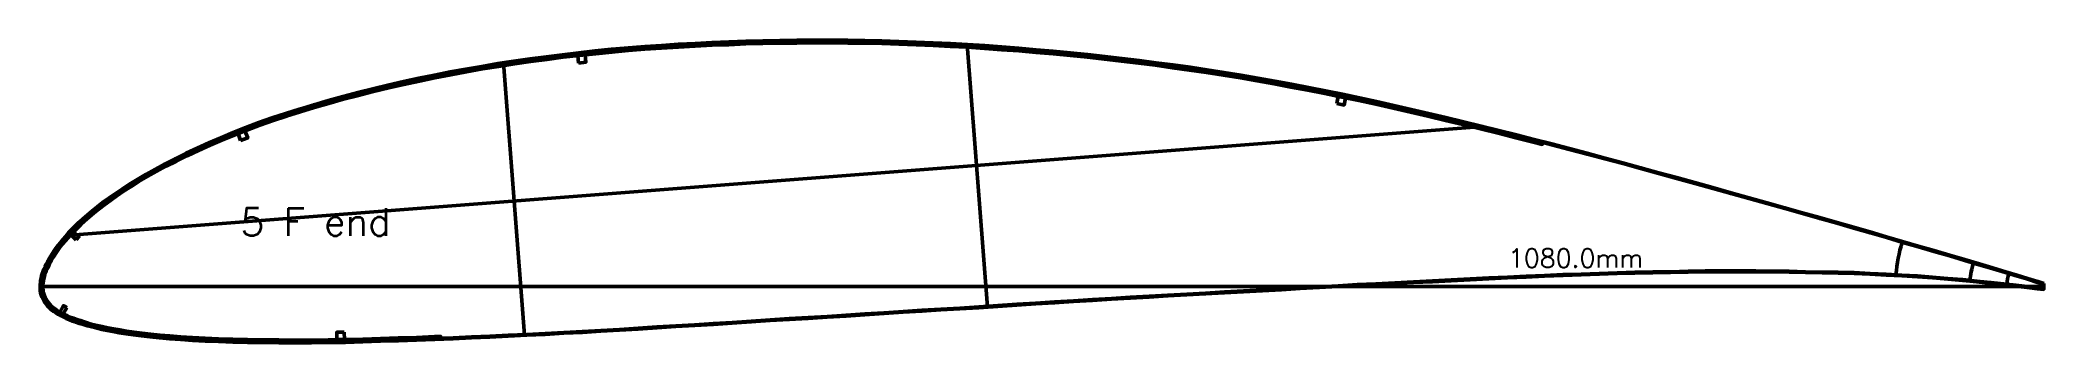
# Model space of a CAD drawing. Header units: metres. Extents: x -405 to 675, y -15418 to 133.
# Drawn here: x -405 to 675, y -830 to -667 of the extents above; entities that cross this region are included whole.
import ezdxf
from ezdxf.enums import TextEntityAlignment as Align

# ---------------------------------------------------------------- set-up
doc = ezdxf.new("R2010")
doc.units = ezdxf.units.M
for name, color, linetype, lineweight in [('FoilLayer', 7, 'Continuous', 50), ('RefFoilLayer', 7, 'Continuous', 50), ('StringerLayer', 7, 'Continuous', 50), ('SubLayer', 7, 'Continuous', 50), ('TextLayer', 7, 'Continuous', 50)]:
    doc.layers.add(name, color=color, linetype=linetype, lineweight=lineweight)
doc.styles.add('MSゴシック', font='romans')

msp = doc.modelspace()

# ---------------------------------------------------------------- texts
at = {"layer": 'TextLayer', "style": 'MSゴシック'}
msp.add_text('5 F end', height=15, dxfattribs=at).set_placement((-297, -772.7))
msp.add_text('1080.0mm', height=10, dxfattribs=at).set_placement((459, -792.7), align=Align.BOTTOM_RIGHT)

# ---------------------------------------------------------------- linework, layer by layer
at = {"layer": 'FoilLayer'}
msp.add_lwpolyline([(674.9, -798.8), (671.6, -797.8), (666.3, -796.1), (660.5, -794.4), (654.2, -792.5), (647.4, -790.4), (640, -788.3), (632.2, -786), (624.1, -783.5), (615.7, -781.1), (607.2, -778.6), (598.7, -776.2), (590.1, -773.6), (581.3, -771.1), (572.4, -768.5), (563.4, -765.9), (554.2, -763.4), (544.8, -760.7), (535.3, -758), (525.7, -755.3), (516, -752.6), (506.2, -749.9), (496.5, -747.2), (486.8, -744.5), (477, -741.8), (467.3, -739.1), (457.6, -736.5), (448, -733.8), (438.4, -731.2), (428.8, -728.7), (419.2, -726.1), (409.6, -723.6), (404.9, -722.4), (404.6, -723.4), (399.8, -722.2), (390.3, -719.8), (380.8, -717.4), (371.3, -715), (361.9, -712.7), (352.4, -710.5), (342.9, -708.2), (333.6, -706), (324.2, -703.9), (315, -701.8), (305.8, -699.8), (296.6, -697.9), (287.5, -696), (278.3, -694.2), (269.2, -692.5), (260.1, -690.8), (251, -689.2), (241.9, -687.6), (232.8, -686.2), (223.7, -684.7), (214.5, -683.4), (205.4, -682.1), (196.2, -680.8), (187.1, -679.7), (177.9, -678.6), (168.7, -677.5), (159.5, -676.5), (150.2, -675.6), (141, -674.7), (131.7, -673.9), (122.5, -673.1), (113.2, -672.4), (104, -671.7), (94.7, -671.1), (85.5, -670.6), (76.3, -670.2), (67.1, -669.8), (57.9, -669.4), (48.7, -669.1), (39.5, -668.9), (30.4, -668.8), (21.2, -668.7), (12, -668.7), (2.9, -668.8), (-6.3, -668.9), (-15.4, -669.1), (-24.6, -669.3), (-33.7, -669.7), (-42.8, -670), (-51.9, -670.5), (-61, -671), (-70, -671.6), (-79, -672.2), (-87.9, -672.9), (-96.8, -673.7), (-105.6, -674.6), (-114.4, -675.5), (-123.2, -676.5), (-131.9, -677.6), (-140.6, -678.8), (-149.3, -680.1), (-158, -681.4), (-166.6, -682.8), (-175.2, -684.3), (-183.7, -685.9), (-192.2, -687.5), (-200.5, -689.3), (-208.9, -691.1), (-217.1, -692.9), (-225.3, -694.9), (-233.4, -697), (-241.4, -699.1), (-249.3, -701.3), (-257.1, -703.5), (-264.7, -705.8), (-272.2, -708.2), (-279.4, -710.6), (-286.6, -713.1), (-293.5, -715.7), (-300.4, -718.4), (-307, -721.1), (-313.4, -723.9), (-319.7, -726.7), (-325.7, -729.6), (-331.5, -732.4), (-337, -735.2), (-342.2, -738), (-347.1, -740.8), (-351.7, -743.5), (-355.9, -746.1), (-360, -748.7), (-363.7, -751.2), (-367.1, -753.6), (-370.3, -756), (-373.3, -758.3), (-376, -760.4), (-378.6, -762.6), (-380.9, -764.6), (-383, -766.6), (-385, -768.5), (-386.8, -770.3), (-388.5, -772.1), (-390.1, -773.9), (-391.5, -775.5), (-392.9, -777.2), (-394.1, -778.7), (-395.2, -780.3), (-396.3, -781.8), (-397.2, -783.2), (-398.1, -784.6), (-398.9, -786), (-399.7, -787.3), (-400.3, -788.6), (-400.9, -789.9), (-401.5, -791.1), (-401.9, -792.4), (-402.4, -793.5), (-402.7, -794.6), (-403, -795.8), (-403.2, -796.9), (-403.3, -798), (-403.5, -799), (-403.5, -800.1), (-403.5, -801), (-403.4, -802), (-403.3, -803), (-403, -804), (-402.7, -805), (-402.3, -805.9), (-401.8, -806.9), (-401.2, -807.8), (-400.5, -808.7), (-399.7, -809.6), (-398.8, -810.5), (-397.9, -811.3), (-396.8, -812.1), (-395.7, -812.9), (-394.5, -813.7), (-393.2, -814.4), (-391.8, -815.1), (-390.3, -815.8), (-388.7, -816.5), (-387, -817.1), (-385.2, -817.8), (-383.2, -818.4), (-381.2, -819.1), (-379, -819.7), (-376.7, -820.4), (-374.2, -821), (-371.5, -821.6), (-368.5, -822.2), (-365.4, -822.8), (-362, -823.4), (-358.4, -824), (-354.4, -824.6), (-350.2, -825.2), (-345.5, -825.7), (-340.5, -826.2), (-335, -826.6), (-329.1, -827.1), (-322.8, -827.5), (-316, -827.9), (-308.8, -828.2), (-301.2, -828.4), (-293.2, -828.6), (-284.9, -828.7), (-276.3, -828.8), (-267.6, -828.9), (-258.7, -828.9), (-249.7, -828.7), (-240.5, -828.6), (-231.1, -828.3), (-221.6, -828), (-212, -827.7), (-202.2, -827.4), (-192.4, -827), (-189.1, -826.9), (-189, -827.9), (-182.4, -827.7), (-172.5, -827.2), (-162.6, -826.8), (-152.7, -826.3), (-142.8, -825.8), (-132.8, -825.3), (-122.7, -824.8), (-112.7, -824.2), (-102.7, -823.7), (-92.7, -823.1), (-82.7, -822.5), (-72.6, -821.8), (-62.4, -821.2), (-52.3, -820.6), (-42.1, -819.9), (-31.9, -819.3), (-21.7, -818.6), (-11.5, -818), (-1.3, -817.3), (9, -816.7), (19.2, -816.1), (29.4, -815.4), (39.6, -814.8), (49.8, -814.1), (60.1, -813.5), (70.3, -812.8), (80.5, -812.2), (90.7, -811.6), (101, -810.9), (111.2, -810.3), (121.4, -809.6), (131.6, -808.9), (141.8, -808.3), (152, -807.7), (162.2, -807), (172.4, -806.4), (182.5, -805.8), (192.7, -805.2), (202.8, -804.6), (213, -804.1), (223.2, -803.5), (233.4, -802.9), (243.6, -802.4), (253.8, -801.8), (264, -801.3), (274.2, -800.7), (284.4, -800.1), (294.6, -799.6), (304.8, -799), (315, -798.5), (325.2, -798), (335.3, -797.4), (345.4, -796.9), (355.6, -796.4), (365.7, -795.9), (375.8, -795.4), (385.9, -794.9), (395.9, -794.5), (405.8, -794), (415.7, -793.6), (425.6, -793.3), (435.3, -792.9), (445, -792.6), (454.6, -792.3), (464.2, -792.1), (473.8, -792), (483.2, -791.8), (492.5, -791.6), (501.6, -791.5), (510.7, -791.6), (519.8, -791.6), (528.8, -791.7), (537.7, -791.8), (546.5, -792), (555.4, -792.2), (564.1, -792.3), (572.7, -792.5), (581.3, -792.9), (589.9, -793.3), (598.5, -793.8), (606.8, -794.2), (615, -794.9), (623.2, -795.6), (631.2, -796.3), (638.9, -797.1), (646.3, -797.8), (653.3, -798.6), (659.8, -799.3), (665.9, -800), (671.5, -800.7), (675, -801.2)], close=True, dxfattribs=at)
at = {"layer": 'RefFoilLayer'}
msp.add_lwpolyline([(675, -798.4), (671.7, -797.3), (666.4, -795.7), (660.6, -793.9), (654.4, -792), (647.5, -790), (640.2, -787.8), (632.4, -785.5), (624.2, -783.1), (615.8, -780.6), (607.4, -778.2), (598.8, -775.7), (590.2, -773.2), (581.4, -770.6), (572.5, -768.1), (563.5, -765.5), (554.3, -762.9), (544.9, -760.3), (535.4, -757.6), (525.8, -754.9), (516.1, -752.2), (506.4, -749.5), (496.6, -746.7), (486.9, -744), (477.2, -741.3), (467.5, -738.7), (457.8, -736), (448.1, -733.4), (438.5, -730.8), (428.9, -728.2), (419.3, -725.7), (409.7, -723.2), (400.2, -720.7), (390.7, -718.3), (381.2, -715.9), (371.7, -713.6), (362.2, -711.3), (352.7, -709), (343.3, -706.8), (333.9, -704.6), (324.6, -702.4), (315.3, -700.4), (306.1, -698.4), (296.9, -696.4), (287.8, -694.5), (278.6, -692.7), (269.5, -691), (260.4, -689.3), (251.3, -687.7), (242.1, -686.2), (233, -684.7), (223.9, -683.2), (214.8, -681.9), (205.6, -680.6), (196.4, -679.4), (187.3, -678.2), (178.1, -677.1), (168.9, -676), (159.6, -675), (150.4, -674.1), (141.1, -673.2), (131.8, -672.4), (122.6, -671.6), (113.3, -670.9), (104.1, -670.2), (94.8, -669.6), (85.6, -669.1), (76.4, -668.7), (67.1, -668.3), (57.9, -667.9), (48.7, -667.6), (39.6, -667.4), (30.4, -667.3), (21.2, -667.2), (12, -667.2), (2.9, -667.3), (-6.3, -667.4), (-15.5, -667.6), (-24.6, -667.8), (-33.8, -668.2), (-42.9, -668.5), (-52, -669), (-61.1, -669.5), (-70.1, -670.1), (-79.1, -670.7), (-88.1, -671.4), (-97, -672.2), (-105.8, -673.1), (-114.6, -674), (-123.4, -675.1), (-132.1, -676.2), (-140.9, -677.3), (-149.6, -678.6), (-158.2, -679.9), (-166.9, -681.4), (-175.5, -682.9), (-184, -684.4), (-192.5, -686.1), (-200.9, -687.8), (-209.2, -689.6), (-217.5, -691.5), (-225.6, -693.4), (-233.7, -695.5), (-241.8, -697.6), (-249.7, -699.8), (-257.5, -702.1), (-265.2, -704.4), (-272.6, -706.8), (-279.9, -709.2), (-287.1, -711.7), (-294.1, -714.4), (-300.9, -717), (-307.6, -719.8), (-314.1, -722.5), (-320.3, -725.4), (-326.3, -728.2), (-332.1, -731.1), (-337.7, -733.9), (-342.9, -736.7), (-347.8, -739.5), (-352.4, -742.2), (-356.8, -744.9), (-360.8, -747.5), (-364.5, -750), (-368, -752.4), (-371.3, -754.8), (-374.2, -757.1), (-377, -759.3), (-379.5, -761.4), (-381.9, -763.5), (-384.1, -765.5), (-386.1, -767.4), (-387.9, -769.3), (-389.6, -771.1), (-391.2, -772.9), (-392.7, -774.6), (-394, -776.2), (-395.3, -777.8), (-396.5, -779.4), (-397.5, -780.9), (-398.5, -782.4), (-399.4, -783.9), (-400.2, -785.3), (-401, -786.6), (-401.7, -788), (-402.3, -789.3), (-402.9, -790.6), (-403.3, -791.8), (-403.8, -793.1), (-404.2, -794.3), (-404.4, -795.5), (-404.7, -796.7), (-404.8, -797.8), (-405, -799), (-405, -800.1), (-405, -801.2), (-404.9, -802.3), (-404.7, -803.4), (-404.4, -804.5), (-404.1, -805.6), (-403.6, -806.6), (-403, -807.7), (-402.4, -808.7), (-401.6, -809.7), (-400.8, -810.7), (-399.8, -811.6), (-398.8, -812.5), (-397.7, -813.4), (-396.5, -814.2), (-395.2, -815), (-393.9, -815.8), (-392.4, -816.5), (-390.9, -817.2), (-389.2, -817.9), (-387.5, -818.6), (-385.7, -819.2), (-383.7, -819.9), (-381.6, -820.5), (-379.4, -821.2), (-377, -821.8), (-374.5, -822.4), (-371.8, -823.1), (-368.8, -823.7), (-365.7, -824.3), (-362.3, -824.9), (-358.6, -825.5), (-354.6, -826.1), (-350.3, -826.6), (-345.7, -827.2), (-340.6, -827.7), (-335.2, -828.1), (-329.2, -828.6), (-322.9, -829), (-316.1, -829.4), (-308.9, -829.7), (-301.2, -829.9), (-293.2, -830.1), (-284.9, -830.2), (-276.3, -830.3), (-267.6, -830.4), (-258.7, -830.4), (-249.7, -830.2), (-240.4, -830.1), (-231.1, -829.8), (-221.5, -829.5), (-211.9, -829.2), (-202.1, -828.9), (-192.3, -828.5), (-182.4, -828.1), (-172.5, -827.7), (-162.6, -827.3), (-152.7, -826.8), (-142.7, -826.3), (-132.7, -825.8), (-122.7, -825.2), (-112.7, -824.7), (-102.7, -824.1), (-92.7, -823.5), (-82.6, -822.9), (-72.5, -822.3), (-62.4, -821.6), (-52.2, -821), (-42.1, -820.4), (-31.9, -819.7), (-21.7, -819.1), (-11.5, -818.4), (-1.2, -817.8), (9, -817.2), (19.2, -816.5), (29.4, -815.9), (39.6, -815.2), (49.9, -814.6), (60.1, -813.9), (70.3, -813.3), (80.5, -812.6), (90.8, -812), (101, -811.4), (111.2, -810.7), (121.4, -810.1), (131.6, -809.4), (141.8, -808.8), (152, -808.1), (162.2, -807.5), (172.4, -806.9), (182.6, -806.3), (192.7, -805.7), (202.9, -805.1), (213, -804.5), (223.2, -804), (233.4, -803.4), (243.6, -802.8), (253.8, -802.3), (264, -801.7), (274.2, -801.1), (284.4, -800.6), (294.6, -800), (304.8, -799.5), (315, -798.9), (325.2, -798.4), (335.3, -797.9), (345.4, -797.4), (355.6, -796.9), (365.7, -796.4), (375.8, -795.9), (385.9, -795.4), (395.9, -794.9), (405.9, -794.5), (415.8, -794.1), (425.6, -793.7), (435.4, -793.4), (445, -793), (454.6, -792.8), (464.2, -792.6), (473.8, -792.4), (483.2, -792.2), (492.5, -792.1), (501.6, -792), (510.7, -792), (519.8, -792.1), (528.8, -792.1), (537.7, -792.2), (546.5, -792.4), (555.4, -792.6), (564.1, -792.8), (572.7, -793), (581.2, -793.3), (589.9, -793.8), (598.5, -794.2), (606.8, -794.7), (615, -795.3), (623.2, -796), (631.2, -796.8), (638.9, -797.5), (646.3, -798.3), (653.2, -799.1), (659.8, -799.8), (665.9, -800.5), (671.5, -801.2), (674.9, -801.6)], close=True, dxfattribs=at)
at = {"layer": 'StringerLayer'}
for points in [[(-114.8, -679.6), (-110.8, -679.1), (-111.3, -675.2), (-115.2, -675.6), (-114.8, -679.6)], [(293.9, -701.4), (297.8, -702.2), (298.6, -698.3), (294.7, -697.5), (293.9, -701.4)], [(-296.9, -721.3), (-293.1, -719.9), (-294.6, -716.2), (-298.3, -717.6), (-296.9, -721.3)], [(-385.5, -774.8), (-384.1, -773.3), (-387, -770.6), (-388.4, -772), (-385.5, -774.8)], [(-390.6, -811.3), (-392.4, -810.3), (-394.3, -813.8), (-392.6, -814.8), (-390.6, -811.3)], [(-241.1, -824.6), (-245.1, -824.6), (-245, -828.6), (-241, -828.6), (-241.1, -824.6)]]:
    msp.add_lwpolyline(points, dxfattribs=at)
at = {"layer": 'SubLayer'}
for p, q in [((-155.3, -679.5), (-144, -826.3)), ((-155.3, -679.5), (-144, -826.3)), ((-155.3, -679.5), (-144, -826.3)), ((94.7, -669.6), (105.6, -811.1)), ((94.7, -669.6), (105.6, -811.1)), ((94.7, -669.6), (105.6, -811.1)), ((372.7, -713.8), (-391, -772.6)), ((0, -742.5), (0, -742.5)), ((0, -742.5), (0, -742.5)), ((-405, -800), (675, -800))]:
    msp.add_line(p, q, dxfattribs=at)
for radius, start, end in [(80, 162.6467, 175.415), (40, 161.6099, 175.2814), (20, 159.753, 176.5634)]:
    msp.add_arc((675, -800), radius, start, end, dxfattribs=at)

msp.set_redraw_order([(e.dxf.handle, doc.entitydb.next_handle()) for e in msp.query("TEXT MTEXT ATTDEF DIMENSION ARC_DIMENSION")])  # texts and dimensions are drawn at this point

doc.saveas('drawing.dxf')
